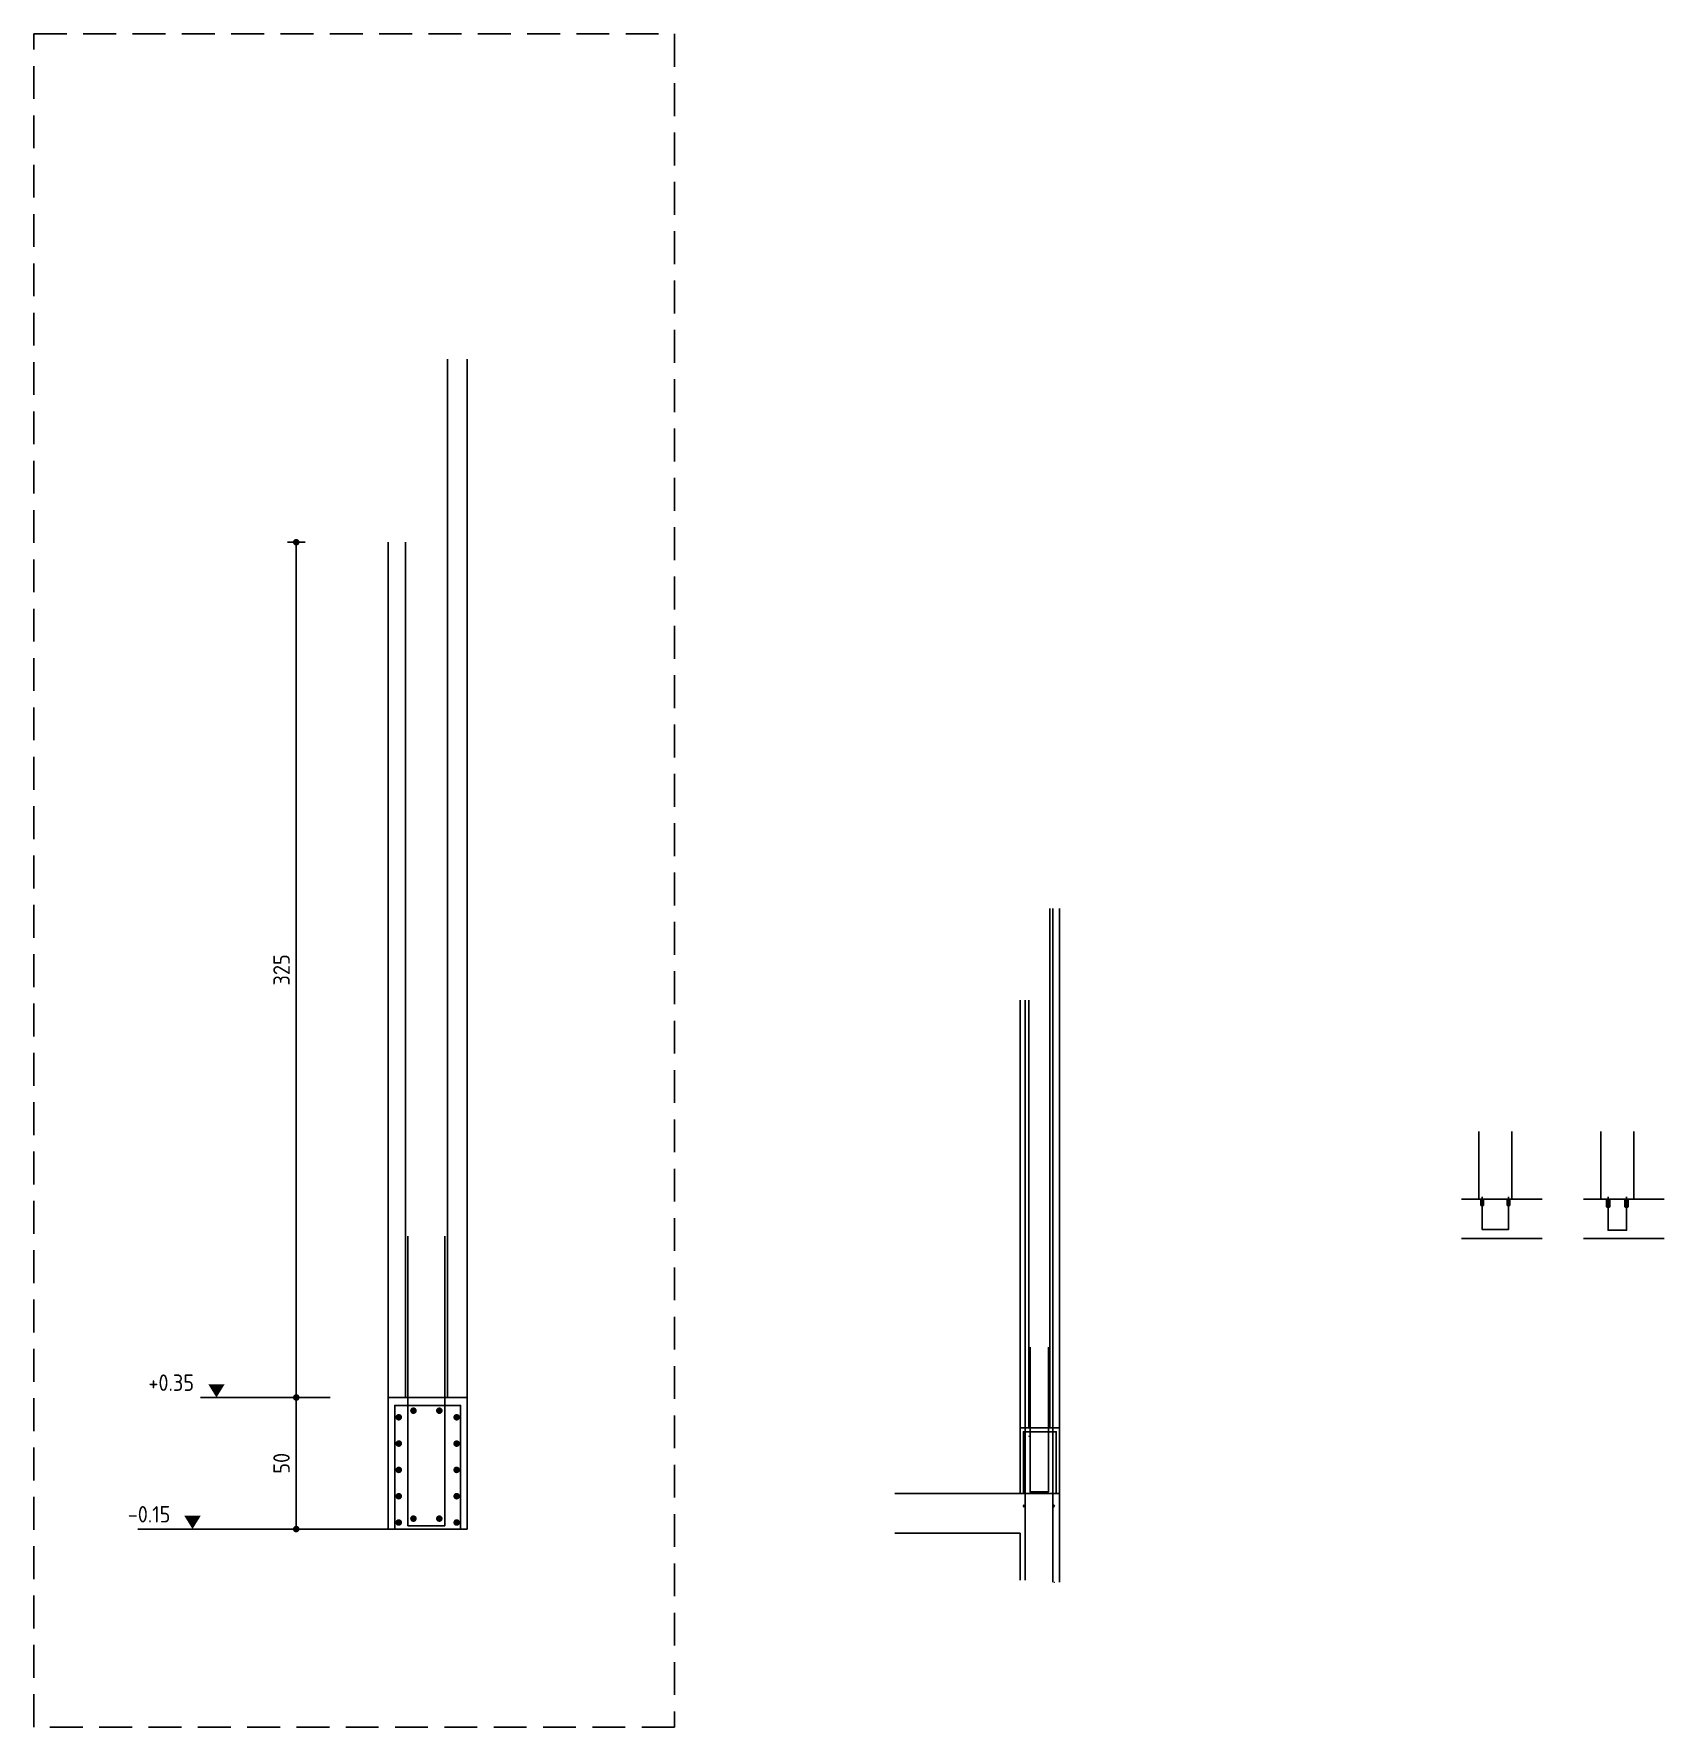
# Model space of a CAD drawing. Extents: x -13 to 84.9, y 0 to 56.9.
# Drawn here: x 20.47 to 32.87, y 44.04 to 56.91 of the extents above; entities that cross this region are included whole.
import ezdxf

# ---------------------------------------------------------------- set-up
doc = ezdxf.new("R2010")
doc.units = 0
doc.header["$LTSCALE"] = 0.5
for name, pattern in [('AUSGEZOGEN', [1000.01, 1000, 0.01]), ('DASHED', [0.75, 0.5, -0.25]), ('STRICHLINIE', [0.75, 0.5, -0.25])]:
    doc.linetypes.add(name, pattern=pattern)
for name, color, linetype in [('ACHSEN', 7, 'Continuous'), ('AFU', 7, 'Continuous'), ('BETON', 7, 'Continuous'), ('DETAIL', 7, 'Continuous'), ('HILFE', 7, 'Continuous'), ('koten', 7, 'Continuous'), ('LENTON', 7, 'Continuous'), ('MASSE', 7, 'Continuous'), ('OBJEKT', 7, 'Continuous'), ('RND', 7, 'Continuous')]:
    doc.layers.add(name, color=color, linetype=linetype)
doc.layers.add('NOPLOT', color=7, linetype='Continuous', plot=False)
doc.styles.add('txt', font='isocp.shx')
doc.linetypes.add('AFU_50K', pattern='A,0.15,["/",Standard,S=0.2,R=0,X=-0.01,Y=-0.1],0.07,["/",Standard,S=0.2,R=0,X=-0.01,Y=-0.1],0.15', length=0.37)
doc.dimstyles.new('DOT_I', dxfattribs={"dimscale": 0.5, "dimtxt": 0.25, "dimasz": 0.25, "dimexe": 0.1, "dimexo": 0.3, "dimgap": 0.1, "dimtad": 1, "dimdec": 3, "dimzin": 3, "dimtxsty": 'txt', "dimblk": 'DOT', "dimblk1": 'DOT', "dimblk2": 'DOT', "dimsah": 1, "dimcen": 0.1, "dimse1": 1, "dimse2": 1, "dimazin": 0, "dimtfac": 1, "dimtdec": 4, "dimtix": 1, "dimtmove": 2, "dimatfit": 3, "dimfxl": 0, "dimtvp": 1, "dimtolj": 1, "dimtzin": 0, "dimarcsym": 0})

msp = doc.modelspace()

# ---------------------------------------------------------------- blocks, each defined once
blk = doc.blocks.new('DOT')
at = {"layer": 'MASSE', "color": 7, "linetype": 'Continuous'}
for p, q in [((0, 0), (-1, 0)), ((0, 0.54), (0, -0.54))]:
    blk.add_line(p, q, dxfattribs=at)
at = {"layer": 'MASSE', "color": 7, "linetype": 'Continuous', "const_width": 0.2}
blk.add_lwpolyline([(-0.1, 0, 1), (0.1, 0, 1)], format="xyb", close=True, dxfattribs=at)
blk = doc.blocks.new('*D1233')
at = {"layer": 'Defpoints', "color": 0, "linetype": 'AUSGEZOGEN', "transparency": 16777216}
for p in [(22.468, 46.548), (22.468, 45.548), (22.468, 45.548)]:
    blk.add_point(p, dxfattribs=at)
at = {"layer": 'MASSE', "color": 0, "linetype": 'AUSGEZOGEN', "lineweight": -2, "transparency": 16777216}
blk.add_line((22.468, 46.423), (22.468, 45.673), dxfattribs=at)
at = {"layer": 'MASSE', "color": 0, "linetype": 'AUSGEZOGEN', "lineweight": -2, "transparency": 16777216, "xscale": 0.125, "yscale": 0.125, "zscale": 0.125}
for p, rotation in [((22.468, 46.548), 90), ((22.468, 45.548), 270)]:
    blk.add_blockref('DOT', p, dxfattribs=dict(at, rotation=rotation))
at = {"layer": 'MASSE', "color": 0, "linetype": 'AUSGEZOGEN', "transparency": 16777216, "insert": (22.356, 46.048), "char_height": 0.125, "attachment_point": 5, "rotation": 90, "style": 'txt'}
blk.add_mtext('\\A1;50', dxfattribs=at)
blk = doc.blocks.new('*D1234')
at = {"layer": 'Defpoints', "color": 0, "linetype": 'AUSGEZOGEN', "transparency": 16777216}
for p in [(22.468, 53.048), (22.468, 46.548), (22.468, 46.548)]:
    blk.add_point(p, dxfattribs=at)
at = {"layer": 'MASSE', "color": 0, "linetype": 'AUSGEZOGEN', "lineweight": -2, "transparency": 16777216}
blk.add_line((22.468, 52.923), (22.468, 46.673), dxfattribs=at)
at = {"layer": 'MASSE', "color": 0, "linetype": 'AUSGEZOGEN', "lineweight": -2, "transparency": 16777216, "xscale": 0.125, "yscale": 0.125, "zscale": 0.125}
for p, rotation in [((22.468, 53.048), 90), ((22.468, 46.548), 270)]:
    blk.add_blockref('DOT', p, dxfattribs=dict(at, rotation=rotation))
at = {"layer": 'MASSE', "color": 0, "linetype": 'AUSGEZOGEN', "transparency": 16777216, "insert": (22.356, 49.798), "char_height": 0.125, "attachment_point": 5, "rotation": 90, "style": 'txt'}
blk.add_mtext('\\A1;325', dxfattribs=at)
blk = doc.blocks.new('okrd_o')
at = {"layer": 'koten', "color": 7, "linetype": 'Continuous'}
blk.add_solid([(-0.125, 0.202), (0.125, 0.202), (0, 0)], dxfattribs=at)
at = {"layer": 'koten', "style": 'txt'}
blk.add_attdef('OKRD', (0.25, 0.1), '', height=0.25, dxfattribs=at)

# ---------------------------------------------------------------- dimensions: what is measured, and where the dimension line sits
at = {"layer": 'MASSE', "color": 7, "linetype": 'AUSGEZOGEN'}
for base, p1, p2, picture, middle in [((22.46807, 46.54812), (22.46807, 53.04812), (22.46807, 46.54812), '*D1234', (22.35555, 49.79812)), ((22.46807, 45.54812), (22.46807, 46.54812), (22.46807, 45.54812), '*D1233', (22.35557, 46.04812))]:
    dim = msp.add_linear_dim(base=base, p1=p1, p2=p2, angle=90, dimstyle='DOT_I', override={"dimdec": 0, "dimlfac": 50}, dxfattribs=at)
    dim.commit()
    dim.dimension.update_dxf_attribs({"geometry": picture, "text_midpoint": middle})

# ---------------------------------------------------------------- linework, layer by layer
at = {"layer": 'ACHSEN', "color": 140, "linetype": 'AUSGEZOGEN'}
for p, q in [((31.48399, 47.99183), (31.48399, 48.07355)), ((31.68399, 47.99183), (31.68399, 48.07355)), ((32.44132, 47.97447), (32.44132, 48.07355)), ((32.58132, 47.97447), (32.58132, 48.07355))]:
    msp.add_line(p, q, dxfattribs=at)
at = {"layer": 'AFU', "color": 8, "linetype": 'AFU_50K'}
for p, q in [((23.61728, 46.54812), (23.29728, 46.54812)), ((28.19628, 46.31778), (28.03628, 46.31778)), ((27.97128, 45.81778), (28.27128, 45.81778)), ((23.16728, 45.54812), (23.76728, 45.54812))]:
    msp.add_line(p, q, dxfattribs=at)
at = {"layer": 'BETON', "color": 6, "linetype": 'AUSGEZOGEN'}
for p, q in [((23.61728, 54.44086), (23.61728, 46.54812)), ((23.76728, 54.44086), (23.76728, 45.54812)), ((23.16728, 53.04812), (23.16728, 45.54812)), ((23.29728, 53.04812), (23.29728, 46.54812)), ((28.19628, 50.26415), (28.19628, 46.31778)), ((28.27128, 50.26415), (28.27128, 45.14368)), ((27.97128, 49.56778), (27.97128, 45.81778)), ((28.03628, 49.56778), (28.03628, 46.31778)), ((31.45899, 48.0561), (31.45899, 48.5686)), ((31.70899, 48.0561), (31.70899, 48.5686)), ((32.38632, 48.0561), (32.38632, 48.5686)), ((32.63632, 48.0561), (32.63632, 48.5686)), ((31.32608, 48.0561), (31.45899, 48.0561)), ((31.70899, 48.0561), (31.93995, 48.0561)), ((32.25341, 48.0561), (32.38632, 48.0561)), ((32.63632, 48.0561), (32.86728, 48.0561)), ((31.32608, 47.7561), (31.93995, 47.7561)), ((32.25341, 47.7561), (32.86728, 47.7561)), ((23.16728, 46.54812), (23.29728, 46.54812)), ((23.61728, 46.54812), (23.76728, 46.54812)), ((27.97128, 46.31778), (28.03628, 46.31778)), ((28.19628, 46.31778), (28.27128, 46.31778)), ((27.97128, 45.81778), (27.01979, 45.81778)), ((23.16728, 45.54812), (21.26431, 45.54812)), ((27.97128, 45.51778), (27.01979, 45.51778)), ((27.97128, 45.51778), (27.97128, 45.16093))]:
    msp.add_line(p, q, dxfattribs=at)
at = {"layer": 'DETAIL', "color": 102, "linetype": 'STRICHLINIE'}
msp.add_lwpolyline([(25.34451, 56.91204), (25.34451, 44.04268), (20.47312, 44.04268), (20.47312, 56.91204)], close=True, dxfattribs=at)
at = {"layer": 'HILFE', "color": 102, "linetype": 'AUSGEZOGEN'}
msp.add_line((22.72558, 46.54812), (21.73942, 46.54812), dxfattribs=at)
at = {"layer": 'LENTON', "color": 102}
for p, q in [((31.47418, 48.0561), (31.47418, 48.05506)), ((31.47909, 48.0561), (31.47418, 48.0561)), ((31.47418, 48.05506), (31.47532, 48.05446)), ((31.47532, 48.05373), (31.47418, 48.05314)), ((31.47418, 48.05314), (31.47418, 48.00761)), ((31.47418, 48.00761), (31.47549, 48.0063)), ((31.47549, 48.0063), (31.47663, 48.0063)), ((31.48399, 48.0063), (31.47663, 48.0063)), ((31.47669, 48.0561), (31.47787, 48.05514)), ((31.47787, 48.00726), (31.47669, 48.0063)), ((31.49011, 48.05514), (31.47787, 48.05514)), ((31.47787, 48.05514), (31.47972, 48.03756)), ((31.49011, 48.05514), (31.47787, 48.05514)), ((31.47972, 48.02484), (31.47787, 48.00726)), ((31.4889, 48.0561), (31.47909, 48.0561)), ((31.48826, 48.03756), (31.47972, 48.03756)), ((31.48826, 48.02484), (31.47972, 48.02484)), ((31.49135, 48.0063), (31.48399, 48.0063)), ((31.48826, 48.03756), (31.49011, 48.05514)), ((31.49011, 48.00726), (31.48826, 48.02484)), ((31.49381, 48.0561), (31.4889, 48.0561)), ((31.49011, 48.05514), (31.4913, 48.0561)), ((31.4913, 48.0063), (31.49011, 48.00726)), ((31.49249, 48.0063), (31.49135, 48.0063)), ((31.49249, 48.0063), (31.49381, 48.00761)), ((31.49266, 48.05446), (31.49381, 48.05506)), ((31.49381, 48.05314), (31.49266, 48.05373)), ((31.49381, 48.0561), (31.49381, 48.05506)), ((31.49381, 48.05314), (31.49381, 48.00761)), ((31.67418, 48.0561), (31.67418, 48.05506)), ((31.67909, 48.0561), (31.67418, 48.0561)), ((31.67418, 48.05506), (31.67532, 48.05446)), ((31.67532, 48.05373), (31.67418, 48.05314)), ((31.67418, 48.05314), (31.67418, 48.00761)), ((31.67418, 48.00761), (31.67549, 48.0063)), ((31.67549, 48.0063), (31.67663, 48.0063)), ((31.68399, 48.0063), (31.67663, 48.0063)), ((31.67669, 48.0561), (31.67787, 48.05514)), ((31.67787, 48.00726), (31.67669, 48.0063)), ((31.69011, 48.05514), (31.67787, 48.05514)), ((31.67787, 48.05514), (31.67972, 48.03756)), ((31.69011, 48.05514), (31.67787, 48.05514)), ((31.67972, 48.02484), (31.67787, 48.00726)), ((31.6889, 48.0561), (31.67909, 48.0561)), ((31.68826, 48.03756), (31.67972, 48.03756)), ((31.68826, 48.02484), (31.67972, 48.02484)), ((31.69135, 48.0063), (31.68399, 48.0063)), ((31.68826, 48.03756), (31.69011, 48.05514)), ((31.69011, 48.00726), (31.68826, 48.02484)), ((31.69381, 48.0561), (31.6889, 48.0561)), ((31.69011, 48.05514), (31.6913, 48.0561)), ((31.6913, 48.0063), (31.69011, 48.00726)), ((31.69249, 48.0063), (31.69135, 48.0063)), ((31.69249, 48.0063), (31.69381, 48.00761)), ((31.69266, 48.05446), (31.69381, 48.05506)), ((31.69381, 48.05314), (31.69266, 48.05373)), ((31.69381, 48.0561), (31.69381, 48.05506)), ((31.69381, 48.05314), (31.69381, 48.00761)), ((32.42861, 48.0561), (32.42861, 48.05506)), ((32.43496, 48.0561), (32.42861, 48.0561)), ((32.42861, 48.05506), (32.43015, 48.05426)), ((32.43015, 48.05353), (32.42861, 48.05274)), ((32.42861, 48.05274), (32.42861, 47.9966)), ((32.4331, 48.05514), (32.43191, 48.0561)), ((32.44954, 48.05514), (32.4331, 48.05514)), ((32.43556, 48.03171), (32.4331, 48.05514)), ((32.44954, 48.05514), (32.4331, 48.05514)), ((32.43556, 48.01928), (32.4331, 47.99586)), ((32.44767, 48.0561), (32.43496, 48.0561)), ((32.44707, 48.03171), (32.43556, 48.03171)), ((32.43556, 48.01928), (32.44707, 48.01928)), ((32.44707, 48.03171), (32.44954, 48.05514)), ((32.44707, 48.01928), (32.44954, 47.99586)), ((32.45402, 48.0561), (32.44767, 48.0561)), ((32.44954, 48.05514), (32.45072, 48.0561)), ((32.45249, 48.05426), (32.45402, 48.05506)), ((32.45402, 48.05274), (32.45249, 48.05353)), ((32.45402, 48.0561), (32.45402, 48.05506)), ((32.45402, 48.05274), (32.45402, 47.9966)), ((32.56861, 48.0561), (32.56861, 48.05506)), ((32.57496, 48.0561), (32.56861, 48.0561)), ((32.56861, 48.05506), (32.57015, 48.05426)), ((32.57015, 48.05353), (32.56861, 48.05274)), ((32.56861, 48.05274), (32.56861, 47.9966)), ((32.5731, 48.05514), (32.57191, 48.0561)), ((32.58954, 48.05514), (32.5731, 48.05514)), ((32.57556, 48.03171), (32.5731, 48.05514)), ((32.58954, 48.05514), (32.5731, 48.05514)), ((32.57556, 48.01928), (32.5731, 47.99586)), ((32.58767, 48.0561), (32.57496, 48.0561)), ((32.58707, 48.03171), (32.57556, 48.03171)), ((32.57556, 48.01928), (32.58707, 48.01928)), ((32.58707, 48.03171), (32.58954, 48.05514)), ((32.58707, 48.01928), (32.58954, 47.99586)), ((32.59402, 48.0561), (32.58767, 48.0561)), ((32.58954, 48.05514), (32.59072, 48.0561)), ((32.59249, 48.05426), (32.59402, 48.05506)), ((32.59402, 48.05274), (32.59249, 48.05353)), ((32.59402, 48.0561), (32.59402, 48.05506)), ((32.59402, 48.05274), (32.59402, 47.9966)), ((32.42861, 47.9966), (32.43032, 47.9949)), ((32.43179, 47.9949), (32.43032, 47.9949)), ((32.44132, 47.9949), (32.43179, 47.9949)), ((32.4331, 47.99586), (32.43191, 47.9949)), ((32.44954, 47.99586), (32.4331, 47.99586)), ((32.4331, 47.99586), (32.44954, 47.99586)), ((32.45084, 47.9949), (32.44132, 47.9949)), ((32.44954, 47.99586), (32.45072, 47.9949)), ((32.45232, 47.9949), (32.45084, 47.9949)), ((32.45232, 47.9949), (32.45402, 47.9966)), ((32.56861, 47.9966), (32.57032, 47.9949)), ((32.57179, 47.9949), (32.57032, 47.9949)), ((32.58132, 47.9949), (32.57179, 47.9949)), ((32.5731, 47.99586), (32.57191, 47.9949)), ((32.58954, 47.99586), (32.5731, 47.99586)), ((32.5731, 47.99586), (32.58954, 47.99586)), ((32.59084, 47.9949), (32.58132, 47.9949)), ((32.58954, 47.99586), (32.59072, 47.9949)), ((32.59232, 47.9949), (32.59084, 47.9949)), ((32.59232, 47.9949), (32.59402, 47.9966))]:
    msp.add_line(p, q, dxfattribs=at)
at = {"layer": 'LENTON', "color": 102, "linetype": 'AUSGEZOGEN'}
for p, q in [((31.49011, 48.00726), (31.47787, 48.00726)), ((31.69011, 48.00726), (31.67787, 48.00726))]:
    msp.add_line(p, q, dxfattribs=at)
at = {"layer": 'LENTON', "color": 102}
for centre, start, end in [((31.47513, 48.0541), 297.500065, 62.499935), ((31.49285, 48.0541), 117.500045, 242.499955), ((31.67513, 48.0541), 297.500065, 62.499935), ((31.69285, 48.0541), 117.500045, 242.499955), ((32.42996, 48.0539), 0.00002, 62.499935), ((32.42996, 48.0539), 297.500065, 0.00002), ((32.45268, 48.0539), 117.500045, 180), ((32.45268, 48.0539), 180, 242.499955), ((32.56996, 48.0539), 0.00002, 62.499935), ((32.56996, 48.0539), 297.500065, 0.00002), ((32.59268, 48.0539), 117.500045, 180), ((32.59268, 48.0539), 180, 242.499955)]:
    msp.add_arc(centre, 0.00041, start, end, dxfattribs=at)
at = {"layer": 'NOPLOT', "color": 191, "linetype": 'AUSGEZOGEN'}
for p, q in [((31.45899, 48.0561), (31.70899, 48.0561)), ((32.38632, 48.0561), (32.63632, 48.0561))]:
    msp.add_line(p, q, dxfattribs=at)
at = {"layer": 'OBJEKT', "color": 7, "linetype": 'AUSGEZOGEN'}
for p, q in [((28.21928, 50.26415), (28.21928, 45.14368)), ((28.00828, 49.56778), (28.00828, 45.16093))]:
    msp.add_line(p, q, dxfattribs=at)
at = {"layer": 'RND', "color": 1, "linetype": 'AUSGEZOGEN'}
for points in [[(31.48399, 48.02484), (31.48399, 47.82484), (31.68399, 47.82484), (31.68399, 48.02484)], [(32.44132, 48.01928), (32.44132, 47.81928), (32.58132, 47.81928), (32.58132, 48.01928)], [(23.31728, 47.77313), (23.31728, 45.57313), (23.59728, 45.57313), (23.59728, 47.77313)], [(28.04628, 46.93028), (28.04628, 45.83028), (28.18628, 45.83028), (28.18628, 46.93028)], [(23.21728, 45.54812), (23.21728, 46.48812), (23.71728, 46.48812), (23.71728, 45.54812)], [(27.99628, 45.81778), (27.99628, 46.28778), (28.24628, 46.28778), (28.24628, 45.81778)]]:
    msp.add_lwpolyline(points, dxfattribs=at)
at = {"layer": 'RND', "color": 7, "linetype": 'AUSGEZOGEN'}
for points, const_width in [([(23.34636, 46.44777, 1), (23.37136, 46.44777, 1)], 0.025), ([(23.5682, 46.44777, -1), (23.5432, 46.44777, -1)], 0.025), ([(23.23465, 46.3977, 1), (23.25965, 46.3977, 1)], 0.025), ([(23.69991, 46.3977, -1), (23.67491, 46.3977, -1)], 0.025), ([(23.23465, 46.1977, 1), (23.25965, 46.1977, 1)], 0.025), ([(23.69991, 46.1977, -1), (23.67491, 46.1977, -1)], 0.025), ([(28.03569, 46.25309, 1), (28.04069, 46.25309, 1)], 0.005), ([(23.23465, 45.9977, 1), (23.25965, 45.9977, 1)], 0.025), ([(23.69991, 45.9977, -1), (23.67491, 45.9977, -1)], 0.025), ([(23.23465, 45.7977, 1), (23.25965, 45.7977, 1)], 0.025), ([(23.69991, 45.7977, -1), (23.67491, 45.7977, -1)], 0.025), ([(23.23465, 45.5977, 1), (23.25965, 45.5977, 1)], 0.025), ([(23.34636, 45.62732, 1), (23.37136, 45.62732, 1)], 0.025), ([(23.5682, 45.62732, -1), (23.5432, 45.62732, -1)], 0.025), ([(23.69991, 45.5977, -1), (23.67491, 45.5977, -1)], 0.025), ([(28.22878, 45.14368, 1), (28.23378, 45.14368, 1)], 0.005)]:
    msp.add_lwpolyline(points, format="xyb", close=True, dxfattribs=dict(at, const_width=const_width))
for centre in [(28.00228, 45.72331), (28.22528, 45.72331)]:
    msp.add_circle(centre, 0.006, dxfattribs=at)

# ---------------------------------------------------------------- block references
at = {"layer": 'koten', "color": 7, "linetype": 'DASHED'}
ref = msp.add_blockref('okrd_o', (21.86144, 46.54812), dxfattribs=dict(at, xscale=-0.5, yscale=0.5, zscale=0.5))
ref.add_attrib('OKRD', '+0.35', (21.34377, 46.59812), dxfattribs={"height": 0.125, "style": 'txt'})
ref = msp.add_blockref('okrd_o', (21.67928, 45.54812), dxfattribs=dict(at, xscale=-0.5, yscale=0.5, zscale=0.5))
ref.add_attrib('OKRD', '-0.15', (21.1866, 45.59812), dxfattribs={"height": 0.125, "style": 'txt'})

msp.set_redraw_order([(e.dxf.handle, doc.entitydb.next_handle()) for e in msp.query("TEXT MTEXT ATTDEF DIMENSION ARC_DIMENSION")])  # texts and dimensions are drawn at this point

doc.saveas('drawing.dxf')
